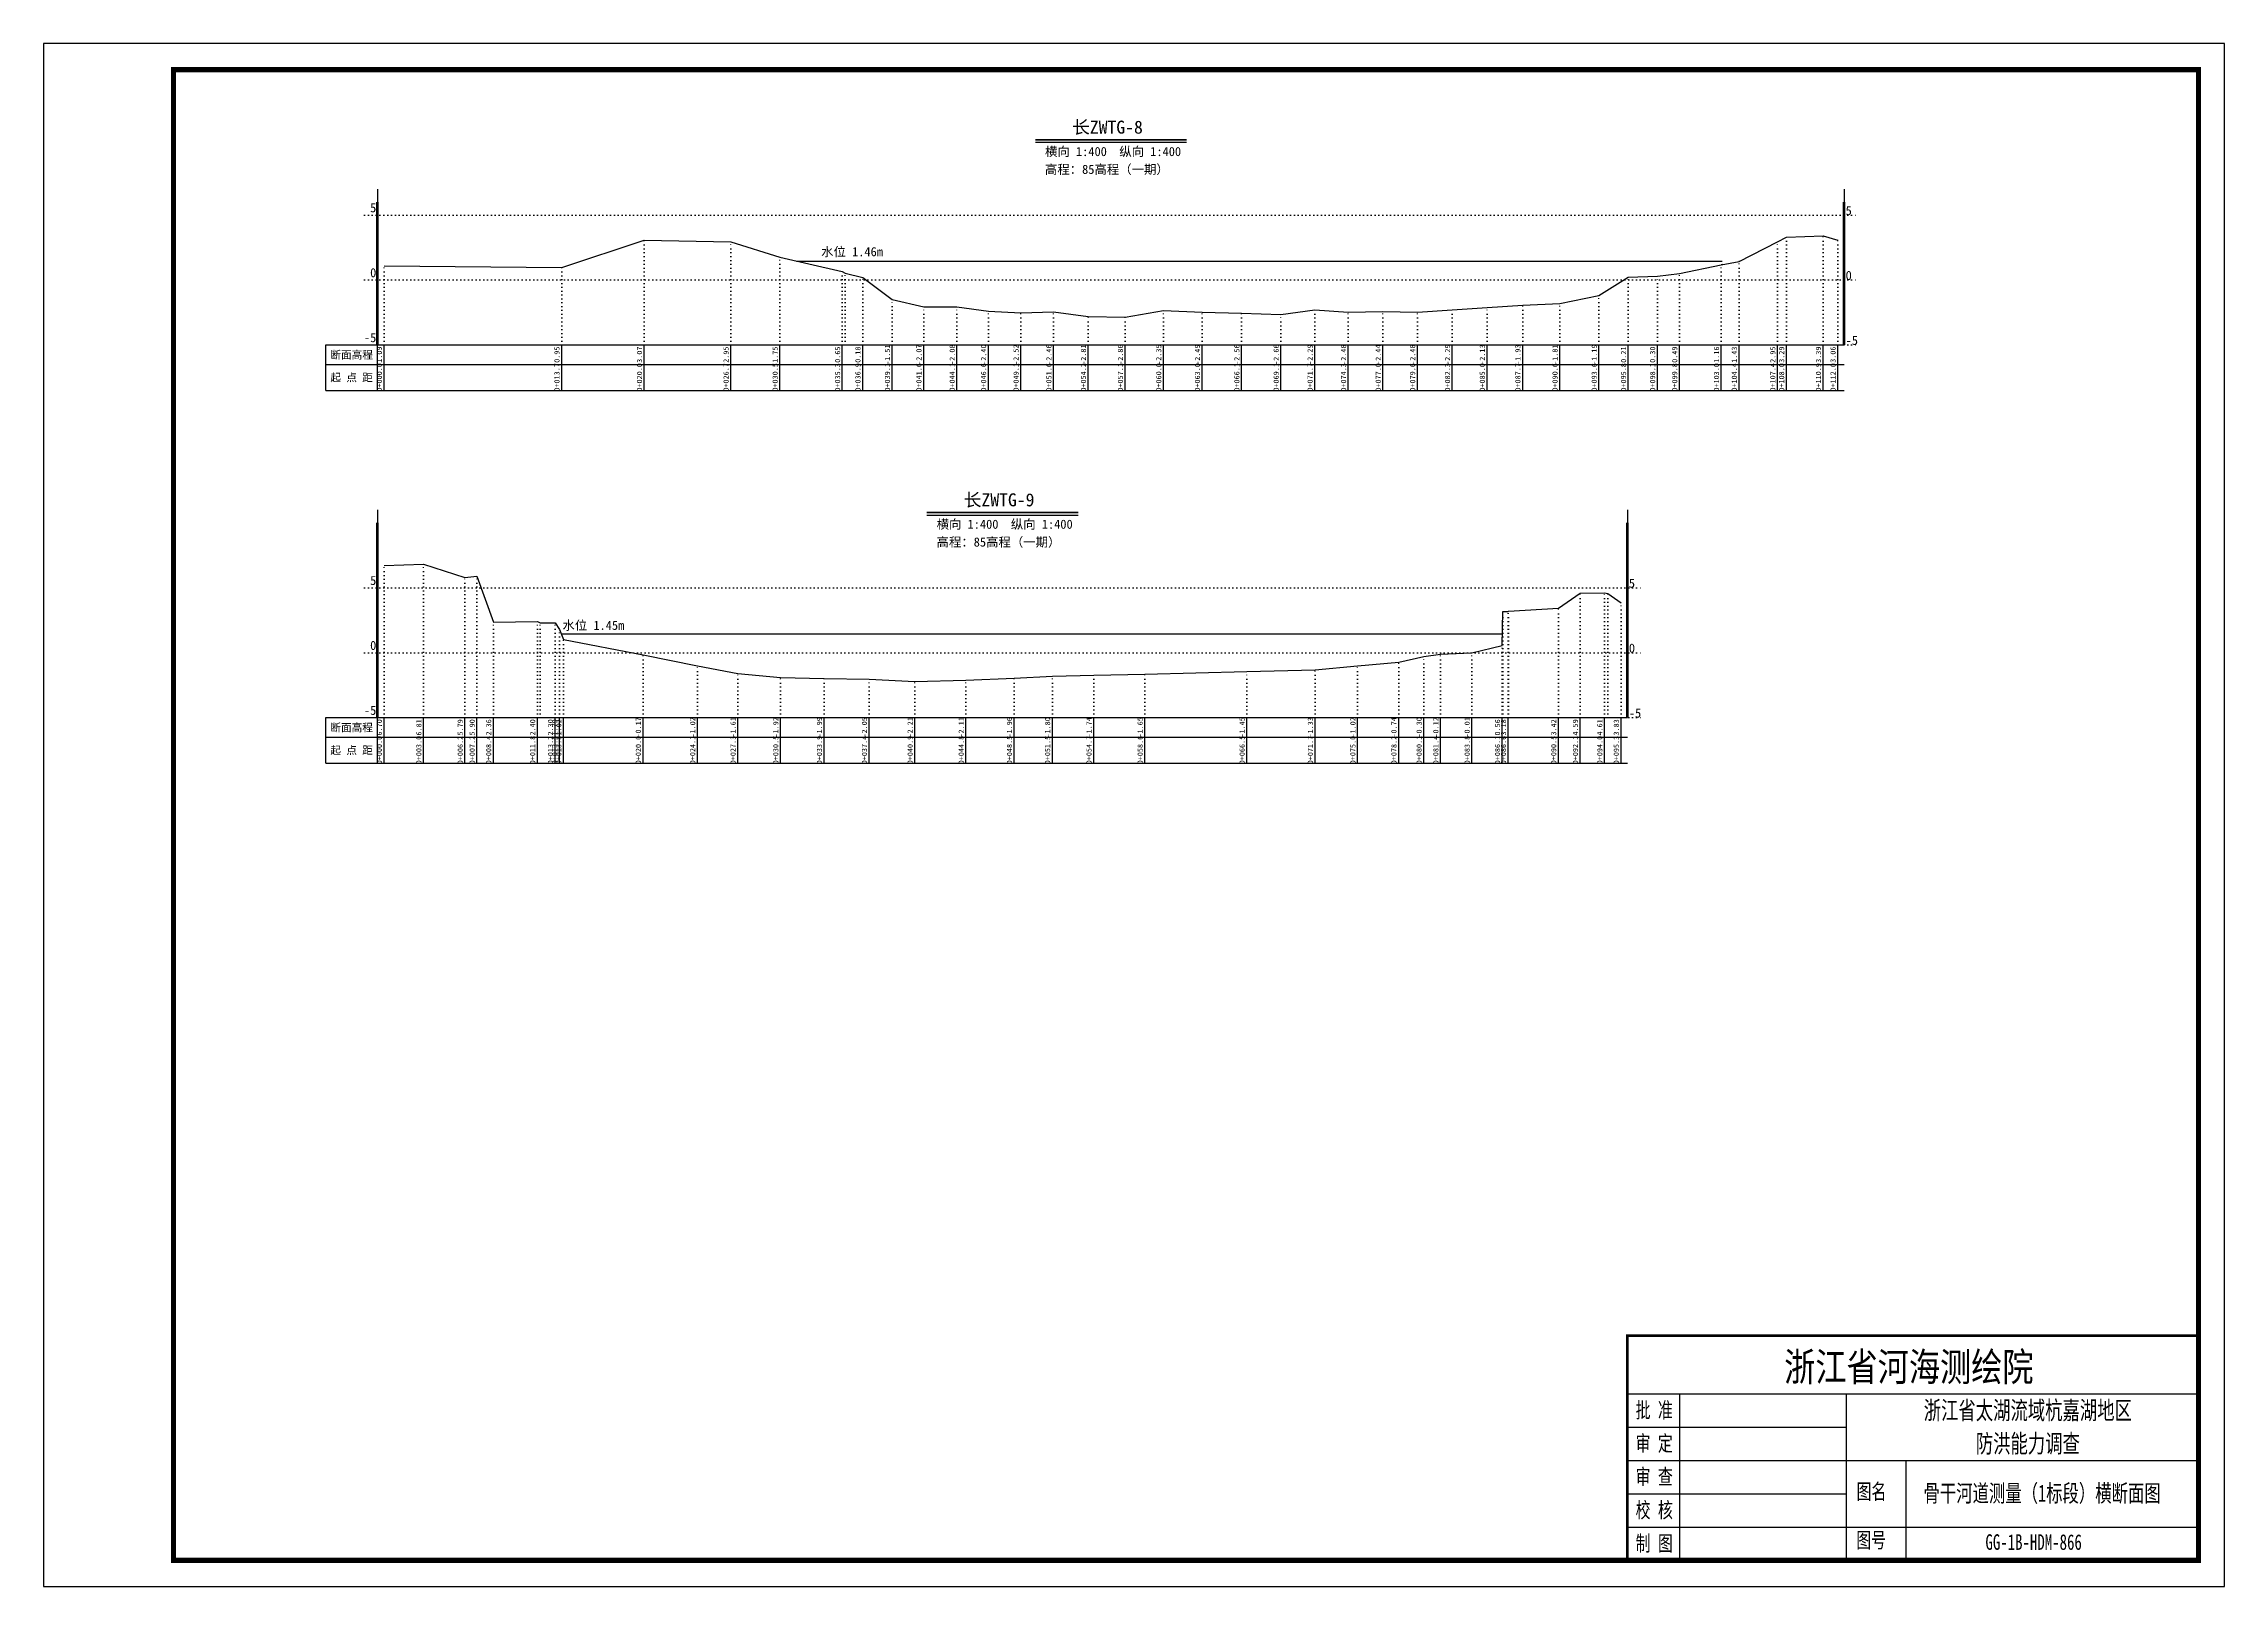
# Model space of a CAD drawing. Header units: millimetres. Extents: x 519117 to 520437, y 3371934 to 3372231.
# Drawn here: x 520017.2 to 520437.2, y 3371934.3 to 3372231.3 of the extents above; entities that cross this region are included whole.
import ezdxf
from ezdxf.enums import TextEntityAlignment as Align

# ---------------------------------------------------------------- set-up
doc = ezdxf.new("R2010")
doc.units = ezdxf.units.MM
doc.header["$LTSCALE"] = 0.4
doc.header["$MEASUREMENT"] = 0
doc.linetypes.add('X4', pattern=[1.6, 0, -1.6])
for name, color, linetype in [('DMX', 1, 'Continuous'), ('TEXT', 7, 'Continuous'), ('zdm1', 5, 'Continuous'), ('ZDMT5', 3, 'Continuous'), ('图层1', 4, 'Continuous'), ('图框', 7, 'Continuous'), ('断面名称', 5, 'Continuous'), ('比例尺', 3, 'Continuous')]:
    doc.layers.add(name, color=color, linetype=linetype)
doc.styles.add('HDM', font='fangsong_GB2312.ttf')
doc.styles.add('tk2', font='', dxfattribs={"width": 0.8})
doc.styles.get('tk2').set_extended_font_data('SimSun')

msp = doc.modelspace()

# ---------------------------------------------------------------- linework, layer by layer
at = {"lineweight": 100, "const_width": 0.5}
msp.add_lwpolyline([(520432.23, 3371982.56), (520322.23, 3371982.56), (520322.23, 3371939.28), (520432.23, 3371939.28), (520432.23, 3371982.56)], dxfattribs=at)
at = {"layer": 'DMX', "linetype": 'Continuous', "flags": 128}
for points in [[(520082.8, 3372188.5), (520117, 3372188.15), (520132.9, 3372193.45), (520149.58, 3372193.15), (520159.03, 3372190.15), (520171.05, 3372187.4), (520171.63, 3372187.1), (520174.98, 3372186.23), (520180.65, 3372182), (520186.73, 3372180.6), (520193.13, 3372180.58), (520199.18, 3372179.78), (520205.43, 3372179.48), (520211.75, 3372179.63), (520218.4, 3372178.75), (520225.53, 3372178.63), (520232.9, 3372179.9), (520240.35, 3372179.55), (520247.95, 3372179.38), (520255.53, 3372179.13), (520262.05, 3372180.05), (520268.5, 3372179.58), (520275.18, 3372179.68), (520281.8, 3372179.58), (520288.53, 3372180.05), (520295.23, 3372180.45), (520302.08, 3372180.95), (520309.23, 3372181.25), (520316.78, 3372182.8), (520322.43, 3372186.3), (520328.03, 3372186.53), (520332.28, 3372187), (520340.33, 3372188.68), (520340.58, 3372188.73), (520340.33, 3372188.68), (520343.75, 3372189.35), (520351.18, 3372193.15), (520352.88, 3372194), (520359.95, 3372194.25), (520362.78, 3372193.43)], [(520082.8, 3372130.78), (520090.4, 3372131.05), (520098.38, 3372128.5), (520100.68, 3372128.78), (520103.85, 3372119.93), (520112.33, 3372120.03), (520112.88, 3372119.78), (520115.75, 3372119.78), (520116.6, 3372118.5), (520117.35, 3372116.58), (520132.68, 3372113.6), (520143.15, 3372111.48), (520150.93, 3372110), (520159.15, 3372109.23), (520167.55, 3372109.05), (520176.23, 3372108.9), (520185.03, 3372108.5), (520194.85, 3372108.75), (520204.15, 3372109.13), (520211.5, 3372109.53), (520219.48, 3372109.68), (520229.33, 3372109.9), (520248.95, 3372110.4), (520262.1, 3372110.7), (520270.3, 3372111.48), (520278.2, 3372112.18), (520283.05, 3372113.28), (520286.28, 3372113.73), (520292.3, 3372114), (520298.15, 3372115.43), (520298.28, 3372121.95), (520299.3, 3372121.98), (520299.33, 3372122.05), (520308.98, 3372122.58), (520313.15, 3372125.5), (520317.85, 3372125.55), (520318.5, 3372125.43), (520321.03, 3372123.6)]]:
    msp.add_lwpolyline(points, dxfattribs=at)
at = {"layer": 'TEXT', "color": 0}
for p, q in [((520322.23, 3371971.36, 0), (520432.23, 3371971.36, 0)), ((520332.31, 3371971.36, 0), (520332.31, 3371945.7, 0)), ((520364.39, 3371971.36, 0), (520364.39, 3371945.7, 0)), ((520322.23, 3371964.95, 0), (520364.39, 3371964.95, 0)), ((520322.23, 3371958.53, 0), (520364.39, 3371958.53, 0)), ((520364.39, 3371958.53, 0), (520432.23, 3371958.53, 0)), ((520375.88, 3371958.53, 0), (520375.88, 3371939.28, 0)), ((520322.23, 3371952.11, 0), (520364.39, 3371952.11, 0)), ((520322.23, 3371945.7, 0), (520432.23, 3371945.7, 0)), ((520332.31, 3371945.7, 0), (520332.31, 3371939.28, 0)), ((520364.39, 3371945.7, 0), (520364.39, 3371939.28, 0))]:
    msp.add_line(p, q, dxfattribs=at)
at = {"layer": 'zdm1', "linetype": 'X4'}
for p, q in [((520079.05, 3372198.28), (520366.53, 3372198.28)), ((520079.05, 3372185.78), (520366.53, 3372185.78)), ((520079.05, 3372173.28), (520366.53, 3372173.28)), ((520079.05, 3372126.53), (520324.78, 3372126.53)), ((520079.05, 3372114.03), (520324.78, 3372114.03)), ((520079.05, 3372101.53), (520324.78, 3372101.53))]:
    msp.add_line(p, q, dxfattribs=at)
at = {"layer": 'zdm1', "linetype": 'Continuous'}
for p, q in [((520081.43, 3372173.28), (520081.43, 3372200.78)), ((520081.68, 3372173.28), (520081.68, 3372200.78)), ((520363.9, 3372173.28), (520363.9, 3372200.78)), ((520364.15, 3372173.28), (520364.15, 3372200.78)), ((520071.55, 3372164.53), (520071.55, 3372173.28)), ((520071.55, 3372173.28), (520082.8, 3372173.28)), ((520081.55, 3372164.53), (520081.55, 3372173.28)), ((520082.8, 3372173.28), (520364.03, 3372173.28)), ((520071.55, 3372169.53), (520364.03, 3372169.53)), ((520071.55, 3372164.53), (520364.03, 3372164.53)), ((520081.43, 3372101.53), (520081.43, 3372139.03)), ((520081.68, 3372101.53), (520081.68, 3372139.03)), ((520322.15, 3372101.53), (520322.15, 3372139.03)), ((520322.4, 3372101.53), (520322.4, 3372139.03)), ((520071.55, 3372092.78), (520071.55, 3372101.53)), ((520071.55, 3372101.53), (520082.8, 3372101.53)), ((520081.55, 3372092.78), (520081.55, 3372101.53)), ((520082.8, 3372101.53), (520322.28, 3372101.53)), ((520071.55, 3372097.78), (520322.28, 3372097.78)), ((520071.55, 3372092.78), (520322.28, 3372092.78))]:
    msp.add_line(p, q, dxfattribs=at)
at = {"layer": 'zdm1', "linetype": 'Continuous', "flags": 128}
for points in [[(520081.55, 3372200.78, 0.25, 0.25, 0), (520081.55, 3372203.28, 0.25, 0.25, 0)], [(520364.03, 3372200.78, 0.25, 0.25, 0), (520364.03, 3372203.28, 0.25, 0.25, 0)], [(520081.55, 3372195.78, 0.25, 0.25, 0), (520081.55, 3372198.28, 0.25, 0.25, 0)], [(520364.03, 3372195.78, 0.25, 0.25, 0), (520364.03, 3372198.28, 0.25, 0.25, 0)], [(520081.55, 3372190.78, 0.25, 0.25, 0), (520081.55, 3372193.28, 0.25, 0.25, 0)], [(520364.03, 3372190.78, 0.25, 0.25, 0), (520364.03, 3372193.28, 0.25, 0.25, 0)], [(520081.55, 3372185.78, 0.25, 0.25, 0), (520081.55, 3372188.28, 0.25, 0.25, 0)], [(520364.03, 3372185.78, 0.25, 0.25, 0), (520364.03, 3372188.28, 0.25, 0.25, 0)], [(520081.55, 3372180.78, 0.25, 0.25, 0), (520081.55, 3372183.28, 0.25, 0.25, 0)], [(520364.03, 3372180.78, 0.25, 0.25, 0), (520364.03, 3372183.28, 0.25, 0.25, 0)], [(520081.55, 3372175.78, 0.25, 0.25, 0), (520081.55, 3372178.28, 0.25, 0.25, 0)], [(520364.03, 3372175.78, 0.25, 0.25, 0), (520364.03, 3372178.28, 0.25, 0.25, 0)], [(520081.55, 3372139.03, 0.25, 0.25, 0), (520081.55, 3372141.53, 0.25, 0.25, 0)], [(520322.28, 3372139.03, 0.25, 0.25, 0), (520322.28, 3372141.53, 0.25, 0.25, 0)], [(520081.55, 3372134.03, 0.25, 0.25, 0), (520081.55, 3372136.53, 0.25, 0.25, 0)], [(520322.28, 3372134.03, 0.25, 0.25, 0), (520322.28, 3372136.53, 0.25, 0.25, 0)], [(520081.55, 3372129.03, 0.25, 0.25, 0), (520081.55, 3372131.53, 0.25, 0.25, 0)], [(520322.28, 3372129.03, 0.25, 0.25, 0), (520322.28, 3372131.53, 0.25, 0.25, 0)], [(520081.55, 3372124.03, 0.25, 0.25, 0), (520081.55, 3372126.53, 0.25, 0.25, 0)], [(520322.28, 3372124.03, 0.25, 0.25, 0), (520322.28, 3372126.53, 0.25, 0.25, 0)], [(520081.55, 3372119.03, 0.25, 0.25, 0), (520081.55, 3372121.53, 0.25, 0.25, 0)], [(520322.28, 3372119.03, 0.25, 0.25, 0), (520322.28, 3372121.53, 0.25, 0.25, 0)], [(520081.55, 3372114.03, 0.25, 0.25, 0), (520081.55, 3372116.53, 0.25, 0.25, 0)], [(520322.28, 3372114.03, 0.25, 0.25, 0), (520322.28, 3372116.53, 0.25, 0.25, 0)], [(520081.55, 3372109.03, 0.25, 0.25, 0), (520081.55, 3372111.53, 0.25, 0.25, 0)], [(520322.28, 3372109.03, 0.25, 0.25, 0), (520322.28, 3372111.53, 0.25, 0.25, 0)], [(520081.55, 3372104.03, 0.25, 0.25, 0), (520081.55, 3372106.53, 0.25, 0.25, 0)], [(520322.28, 3372104.03, 0.25, 0.25, 0), (520322.28, 3372106.53, 0.25, 0.25, 0)]]:
    msp.add_lwpolyline(points, format="xyseb", dxfattribs=at)
at = {"layer": 'ZDMT5', "linetype": 'X4'}
for p, q in [((520132.9, 3372173.28), (520132.9, 3372193.45)), ((520149.58, 3372173.28), (520149.58, 3372193.15)), ((520351.18, 3372173.28), (520351.18, 3372193.15)), ((520352.88, 3372173.28), (520352.88, 3372194)), ((520359.95, 3372173.28), (520359.95, 3372194.25)), ((520362.78, 3372173.28), (520362.78, 3372193.43)), ((520082.8, 3372173.28), (520082.8, 3372188.5)), ((520159.03, 3372173.28), (520159.03, 3372190.15)), ((520340.33, 3372173.28), (520340.33, 3372188.68)), ((520343.75, 3372173.28), (520343.75, 3372189.35)), ((520117, 3372173.28), (520117, 3372188.15)), ((520171.05, 3372173.28), (520171.05, 3372187.4)), ((520171.63, 3372173.28), (520171.63, 3372187.1)), ((520174.98, 3372173.28), (520174.98, 3372186.23)), ((520322.43, 3372173.28), (520322.43, 3372186.3)), ((520328.03, 3372173.28), (520328.03, 3372186.53)), ((520332.28, 3372173.28), (520332.28, 3372187)), ((520180.65, 3372173.28), (520180.65, 3372182)), ((520186.73, 3372173.28), (520186.73, 3372180.6)), ((520193.13, 3372173.28), (520193.13, 3372180.58)), ((520262.05, 3372173.28), (520262.05, 3372180.05)), ((520288.53, 3372173.28), (520288.53, 3372180.05)), ((520295.23, 3372173.28), (520295.23, 3372180.45)), ((520302.08, 3372173.28), (520302.08, 3372180.95)), ((520309.23, 3372173.28), (520309.23, 3372181.25)), ((520316.78, 3372173.28), (520316.78, 3372182.8)), ((520199.18, 3372173.28), (520199.18, 3372179.78)), ((520205.43, 3372173.28), (520205.43, 3372179.48)), ((520211.75, 3372173.28), (520211.75, 3372179.63)), ((520218.4, 3372173.28), (520218.4, 3372178.75)), ((520225.53, 3372173.28), (520225.53, 3372178.63)), ((520232.9, 3372173.28), (520232.9, 3372179.9)), ((520240.35, 3372173.28), (520240.35, 3372179.55)), ((520247.95, 3372173.28), (520247.95, 3372179.38)), ((520255.53, 3372173.28), (520255.53, 3372179.13)), ((520268.5, 3372173.28), (520268.5, 3372179.58)), ((520275.18, 3372173.28), (520275.18, 3372179.68)), ((520281.8, 3372173.28), (520281.8, 3372179.58)), ((520082.8, 3372101.53), (520082.8, 3372130.78)), ((520090.4, 3372101.53), (520090.4, 3372131.05)), ((520098.38, 3372101.53), (520098.38, 3372128.5)), ((520100.68, 3372101.53), (520100.68, 3372128.78)), ((520313.15, 3372101.53), (520313.15, 3372125.5)), ((520317.85, 3372101.53), (520317.85, 3372125.55)), ((520318.5, 3372101.53), (520318.5, 3372125.43)), ((520298.28, 3372101.53), (520298.28, 3372121.95)), ((520299.3, 3372101.53), (520299.3, 3372121.98)), ((520299.33, 3372101.53), (520299.33, 3372122.05)), ((520308.98, 3372101.53), (520308.98, 3372122.58)), ((520321.03, 3372101.53), (520321.03, 3372123.6)), ((520103.85, 3372101.53), (520103.85, 3372119.93)), ((520112.33, 3372101.53), (520112.33, 3372120.03)), ((520112.88, 3372101.53), (520112.88, 3372119.78)), ((520115.75, 3372101.53), (520115.75, 3372119.78)), ((520116.6, 3372101.53), (520116.6, 3372118.5)), ((520117.35, 3372101.53), (520117.35, 3372116.58)), ((520132.68, 3372101.53), (520132.68, 3372113.6)), ((520283.05, 3372101.53), (520283.05, 3372113.28)), ((520286.28, 3372101.53), (520286.28, 3372113.73)), ((520292.3, 3372101.53), (520292.3, 3372114)), ((520298.15, 3372101.53), (520298.15, 3372115.43)), ((520143.15, 3372101.53), (520143.15, 3372111.48)), ((520150.93, 3372101.53), (520150.93, 3372110)), ((520159.15, 3372101.53), (520159.15, 3372109.23)), ((520167.55, 3372101.53), (520167.55, 3372109.05)), ((520176.23, 3372101.53), (520176.23, 3372108.9)), ((520194.85, 3372101.53), (520194.85, 3372108.75)), ((520204.15, 3372101.53), (520204.15, 3372109.13)), ((520211.5, 3372101.53), (520211.5, 3372109.53)), ((520219.48, 3372101.53), (520219.48, 3372109.68)), ((520229.33, 3372101.53), (520229.33, 3372109.9)), ((520248.95, 3372101.53), (520248.95, 3372110.4)), ((520262.1, 3372101.53), (520262.1, 3372110.7)), ((520270.3, 3372101.53), (520270.3, 3372111.48)), ((520278.2, 3372101.53), (520278.2, 3372112.18)), ((520185.03, 3372101.53), (520185.03, 3372108.5))]:
    msp.add_line(p, q, dxfattribs=at)
at = {"layer": 'ZDMT5', "linetype": 'Continuous'}
for p, q in [((520082.8, 3372164.53), (520082.8, 3372173.28)), ((520117, 3372164.53), (520117, 3372173.28)), ((520132.9, 3372164.53), (520132.9, 3372173.28)), ((520149.58, 3372164.53), (520149.58, 3372173.28)), ((520159.03, 3372164.53), (520159.03, 3372173.28)), ((520171.05, 3372164.53), (520171.05, 3372173.28)), ((520174.98, 3372164.53), (520174.98, 3372173.28)), ((520180.65, 3372164.53), (520180.65, 3372173.28)), ((520186.73, 3372164.53), (520186.73, 3372173.28)), ((520193.13, 3372164.53), (520193.13, 3372173.28)), ((520199.18, 3372164.53), (520199.18, 3372173.28)), ((520205.43, 3372164.53), (520205.43, 3372173.28)), ((520211.75, 3372164.53), (520211.75, 3372173.28)), ((520218.4, 3372164.53), (520218.4, 3372173.28)), ((520225.53, 3372164.53), (520225.53, 3372173.28)), ((520232.9, 3372164.53), (520232.9, 3372173.28)), ((520240.35, 3372164.53), (520240.35, 3372173.28)), ((520247.95, 3372164.53), (520247.95, 3372173.28)), ((520255.53, 3372164.53), (520255.53, 3372173.28)), ((520262.05, 3372164.53), (520262.05, 3372173.28)), ((520268.5, 3372164.53), (520268.5, 3372173.28)), ((520275.18, 3372164.53), (520275.18, 3372173.28)), ((520281.8, 3372164.53), (520281.8, 3372173.28)), ((520288.53, 3372164.53), (520288.53, 3372173.28)), ((520295.23, 3372164.53), (520295.23, 3372173.28)), ((520302.08, 3372164.53), (520302.08, 3372173.28)), ((520309.23, 3372164.53), (520309.23, 3372173.28)), ((520316.78, 3372164.53), (520316.78, 3372173.28)), ((520322.43, 3372164.53), (520322.43, 3372173.28)), ((520328.03, 3372164.53), (520328.03, 3372173.28)), ((520332.28, 3372164.53), (520332.28, 3372173.28)), ((520340.33, 3372164.53), (520340.33, 3372173.28)), ((520343.75, 3372164.53), (520343.75, 3372173.28)), ((520351.18, 3372164.53), (520351.18, 3372173.28)), ((520352.88, 3372164.53), (520352.88, 3372173.28)), ((520359.95, 3372164.53), (520359.95, 3372173.28)), ((520362.78, 3372164.53), (520362.78, 3372173.28)), ((520082.8, 3372092.78), (520082.8, 3372101.53)), ((520090.4, 3372092.78), (520090.4, 3372101.53)), ((520098.38, 3372092.78), (520098.38, 3372101.53)), ((520100.68, 3372092.78), (520100.68, 3372101.53)), ((520103.85, 3372092.78), (520103.85, 3372101.53)), ((520112.33, 3372092.78), (520112.33, 3372101.53)), ((520115.75, 3372092.78), (520115.75, 3372101.53)), ((520116.6, 3372092.78), (520116.6, 3372101.53)), ((520117.35, 3372092.78), (520117.35, 3372101.53)), ((520132.68, 3372092.78), (520132.68, 3372101.53)), ((520143.15, 3372092.78), (520143.15, 3372101.53)), ((520150.93, 3372092.78), (520150.93, 3372101.53)), ((520159.15, 3372092.78), (520159.15, 3372101.53)), ((520167.55, 3372092.78), (520167.55, 3372101.53)), ((520176.23, 3372092.78), (520176.23, 3372101.53)), ((520185.03, 3372092.78), (520185.03, 3372101.53)), ((520194.85, 3372092.78), (520194.85, 3372101.53)), ((520204.15, 3372092.78), (520204.15, 3372101.53)), ((520211.5, 3372092.78), (520211.5, 3372101.53)), ((520219.48, 3372092.78), (520219.48, 3372101.53)), ((520229.33, 3372092.78), (520229.33, 3372101.53)), ((520248.95, 3372092.78), (520248.95, 3372101.53)), ((520262.1, 3372092.78), (520262.1, 3372101.53)), ((520270.3, 3372092.78), (520270.3, 3372101.53)), ((520278.2, 3372092.78), (520278.2, 3372101.53)), ((520283.05, 3372092.78), (520283.05, 3372101.53)), ((520286.28, 3372092.78), (520286.28, 3372101.53)), ((520292.3, 3372092.78), (520292.3, 3372101.53)), ((520298.15, 3372092.78), (520298.15, 3372101.53)), ((520299.3, 3372092.78), (520299.3, 3372101.53)), ((520308.98, 3372092.78), (520308.98, 3372101.53)), ((520313.15, 3372092.78), (520313.15, 3372101.53)), ((520317.85, 3372092.78), (520317.85, 3372101.53)), ((520321.03, 3372092.78), (520321.03, 3372101.53))]:
    msp.add_line(p, q, dxfattribs=at)
at = {"layer": '图层1', "color": 6, "linetype": 'Continuous'}
for p, q in [((520162.2, 3372189.43), (520340.5, 3372189.43)), ((520343.72, 3372189.43), (520343.9, 3372189.43)), ((520116.92, 3372117.68), (520298.19, 3372117.68))]:
    msp.add_line(p, q, dxfattribs=at)
at = {"layer": '图框', "flags": 128}
msp.add_lwpolyline([(520017.23, 3371934.28), (520437.23, 3371934.28), (520437.23, 3372231.28), (520017.23, 3372231.28)], close=True, dxfattribs=at)
at = {"layer": '图框', "const_width": 1, "flags": 128}
msp.add_lwpolyline([(520042.23, 3371939.28), (520432.23, 3371939.28), (520432.23, 3372226.28), (520042.23, 3372226.28)], close=True, dxfattribs=at)
at = {"layer": '比例尺', "color": 3, "linetype": 'Continuous', "lineweight": 40}
for p, q in [((520208.23, 3372212.78), (520237.35, 3372212.78)), ((520187.35, 3372141.03), (520216.48, 3372141.03))]:
    msp.add_line(p, q, dxfattribs=at)
at = {"layer": '比例尺', "color": 3, "linetype": 'Continuous'}
for p, q in [((520208.23, 3372212.28), (520237.35, 3372212.28)), ((520187.35, 3372140.53), (520216.48, 3372140.53))]:
    msp.add_line(p, q, dxfattribs=at)

# ---------------------------------------------------------------- texts
at = {"layer": 'TEXT', "color": 7, "ltscale": 8, "style": 'tk2'}
for tag, p, s, height, width in [('浙江省河海测绘院', (520352.45, 3371973.79, 0), '（单位名称）', 5.5, 0.8), ('批 准', (520323.84, 3371966.73, 0), '批准', 3, 0.7), ('审 定', (520323.84, 3371960.32, 0), '审定', 3, 0.7), ('审 查', (520323.84, 3371953.9, 0), '审 查', 3, 0.7), ('图名', (520366.38, 3371951.03, 0), '审查', 3, 0.7), ('校 核', (520323.84, 3371947.48, 0), '校 核', 3, 0.7), ('图号', (520366.33, 3371941.7, 0), '图号', 3, 0.7), ('制 图', (520323.84, 3371941.07, 0), '制 图', 3, 0.7)]:
    msp.add_attdef(tag, p, s, height=height, dxfattribs=dict(at, width=width))
at = {"layer": 'TEXT', "color": 0, "style": 'tk2', "width": 0.7}
for tag, text, height, p in [('浙江省太湖流域杭嘉湖地区', '浙江省太湖流域杭嘉湖地区', 3.5, (520399.37, 3371968.18, -206.67)), ('防洪能力调查', '防洪能力调查', 3.5, (520399.37, 3371961.78, -206.67)), ('骨干河道测量（1标段）横断面图', '骨干河道测量（1标段）横断面图', 3.3, (520402.12, 3371952.21, -206.67)), ('GG-1B-HDM-866', 'GG-1B-HDM-001', 3, (520400.49, 3371942.81, -206.67))]:
    msp.add_attdef(tag, text=text, height=height, dxfattribs=at).set_placement(p, align=Align.MIDDLE_CENTER)
at = {"layer": 'zdm1', "linetype": 'Continuous', "style": 'HDM'}
for s, p in [('5', (520081.3, 3372198.28)), ('0', (520081.3, 3372185.78)), ('-5', (520081.3, 3372173.28)), ('5', (520081.3, 3372126.53)), ('0', (520081.3, 3372114.03)), ('-5', (520081.3, 3372101.53))]:
    msp.add_text(s, height=1.75, dxfattribs=at).set_placement(p, align=Align.BOTTOM_RIGHT)
for s, p in [('5', (520364.28, 3372198.28)), ('0', (520364.28, 3372185.78)), ('-5', (520364.28, 3372173.28)), ('5', (520322.53, 3372126.53)), ('0', (520322.53, 3372114.03)), ('-5', (520322.53, 3372101.53))]:
    msp.add_text(s, height=1.75, dxfattribs=at).set_placement(p)
for s, p in [('断面高程', (520076.55, 3372171.4)), ('起 点 距', (520076.55, 3372167.03)), ('断面高程', (520076.55, 3372099.65)), ('起 点 距', (520076.55, 3372095.28))]:
    msp.add_text(s, height=1.5, dxfattribs=at).set_placement(p, align=Align.MIDDLE)
at = {"layer": 'ZDMT5', "linetype": 'Continuous', "style": 'HDM'}
for s, p in [('1.09', (520082.68, 3372171.4)), ('0.95', (520116.88, 3372171.4)), ('3.07', (520132.78, 3372171.4)), ('2.95', (520149.45, 3372171.4)), ('1.75', (520158.9, 3372171.4)), ('0.65', (520170.93, 3372171.4)), ('0.18', (520174.85, 3372171.4)), ('-1.51', (520180.53, 3372171.4)), ('-2.07', (520186.6, 3372171.4)), ('-2.08', (520193, 3372171.4)), ('-2.40', (520199.05, 3372171.4)), ('-2.52', (520205.3, 3372171.4)), ('-2.46', (520211.63, 3372171.4)), ('-2.81', (520218.28, 3372171.4)), ('-2.86', (520225.4, 3372171.4)), ('-2.35', (520232.78, 3372171.4)), ('-2.49', (520240.23, 3372171.4)), ('-2.56', (520247.83, 3372171.4)), ('-2.66', (520255.4, 3372171.4)), ('-2.29', (520261.93, 3372171.4)), ('-2.48', (520268.38, 3372171.4)), ('-2.44', (520275.05, 3372171.4)), ('-2.48', (520281.68, 3372171.4)), ('-2.29', (520288.4, 3372171.4)), ('-2.13', (520295.1, 3372171.4)), ('-1.93', (520301.95, 3372171.4)), ('-1.81', (520309.1, 3372171.4)), ('-1.19', (520316.65, 3372171.4)), ('0.21', (520322.3, 3372171.4)), ('0.30', (520327.9, 3372171.4)), ('0.49', (520332.15, 3372171.4)), ('1.16', (520340.2, 3372171.4)), ('1.43', (520343.63, 3372171.4)), ('2.95', (520351.05, 3372171.4)), ('3.29', (520352.75, 3372171.4)), ('3.39', (520359.83, 3372171.4)), ('3.06', (520362.65, 3372171.4)), ('0+000.0', (520082.68, 3372167.03)), ('0+013.7', (520116.88, 3372167.03)), ('0+020.0', (520132.78, 3372167.03)), ('0+026.7', (520149.45, 3372167.03)), ('0+030.5', (520158.9, 3372167.03)), ('0+035.3', (520170.93, 3372167.03)), ('0+036.9', (520174.85, 3372167.03)), ('0+039.1', (520180.53, 3372167.03)), ('0+041.6', (520186.6, 3372167.03)), ('0+044.1', (520193, 3372167.03)), ('0+046.6', (520199.05, 3372167.03)), ('0+049.1', (520205.3, 3372167.03)), ('0+051.6', (520211.63, 3372167.03)), ('0+054.2', (520218.28, 3372167.03)), ('0+057.1', (520225.4, 3372167.03)), ('0+060.0', (520232.78, 3372167.03)), ('0+063.0', (520240.23, 3372167.03)), ('0+066.1', (520247.83, 3372167.03)), ('0+069.1', (520255.4, 3372167.03)), ('0+071.7', (520261.93, 3372167.03)), ('0+074.3', (520268.38, 3372167.03)), ('0+077.0', (520275.05, 3372167.03)), ('0+079.6', (520281.68, 3372167.03)), ('0+082.3', (520288.4, 3372167.03)), ('0+085.0', (520295.1, 3372167.03)), ('0+087.7', (520301.95, 3372167.03)), ('0+090.6', (520309.1, 3372167.03)), ('0+093.6', (520316.65, 3372167.03)), ('0+095.8', (520322.3, 3372167.03)), ('0+098.1', (520327.9, 3372167.03)), ('0+099.8', (520332.15, 3372167.03)), ('0+103.0', (520340.2, 3372167.03)), ('0+104.4', (520343.63, 3372167.03)), ('0+107.4', (520351.05, 3372167.03)), ('0+108.0', (520352.75, 3372167.03)), ('0+110.9', (520359.83, 3372167.03)), ('0+112.0', (520362.65, 3372167.03)), ('6.70', (520082.68, 3372099.65)), ('6.81', (520090.28, 3372099.65)), ('5.79', (520098.25, 3372099.65)), ('5.90', (520100.55, 3372099.65)), ('2.36', (520103.73, 3372099.65)), ('2.40', (520112.2, 3372099.65)), ('2.30', (520115.63, 3372099.65)), ('1.79', (520116.48, 3372099.65)), ('1.02', (520117.23, 3372099.65)), ('-0.17', (520132.55, 3372099.65)), ('-1.02', (520143.03, 3372099.65)), ('-1.61', (520150.8, 3372099.65)), ('-1.92', (520159.03, 3372099.65)), ('-1.99', (520167.43, 3372099.65)), ('-2.05', (520176.1, 3372099.65)), ('-2.21', (520184.9, 3372099.65)), ('-2.11', (520194.73, 3372099.65)), ('-1.96', (520204.03, 3372099.65)), ('-1.80', (520211.38, 3372099.65)), ('-1.74', (520219.35, 3372099.65)), ('-1.65', (520229.2, 3372099.65)), ('-1.45', (520248.83, 3372099.65)), ('-1.33', (520261.98, 3372099.65)), ('-1.02', (520270.18, 3372099.65)), ('-0.74', (520278.08, 3372099.65)), ('-0.30', (520282.93, 3372099.65)), ('-0.12', (520286.15, 3372099.65)), ('-0.01', (520292.18, 3372099.65)), ('0.56', (520298.03, 3372099.65)), ('3.18', (520299.18, 3372099.65)), ('3.42', (520308.85, 3372099.65)), ('4.59', (520313.03, 3372099.65)), ('4.61', (520317.73, 3372099.65)), ('3.83', (520320.9, 3372099.65)), ('0+000.0', (520082.68, 3372095.28)), ('0+003.0', (520090.28, 3372095.28)), ('0+006.2', (520098.25, 3372095.28)), ('0+007.2', (520100.55, 3372095.28)), ('0+008.4', (520103.73, 3372095.28)), ('0+011.8', (520112.2, 3372095.28)), ('0+013.2', (520115.63, 3372095.28)), ('0+013.5', (520116.48, 3372095.28)), ('0+013.8', (520117.23, 3372095.28)), ('0+020.0', (520132.55, 3372095.28)), ('0+024.1', (520143.03, 3372095.28)), ('0+027.3', (520150.8, 3372095.28)), ('0+030.5', (520159.03, 3372095.28)), ('0+033.9', (520167.43, 3372095.28)), ('0+037.4', (520176.1, 3372095.28)), ('0+040.9', (520184.9, 3372095.28)), ('0+044.8', (520194.73, 3372095.28)), ('0+048.5', (520204.03, 3372095.28)), ('0+051.5', (520211.38, 3372095.28)), ('0+054.7', (520219.35, 3372095.28)), ('0+058.6', (520229.2, 3372095.28)), ('0+066.5', (520248.83, 3372095.28)), ('0+071.7', (520261.98, 3372095.28)), ('0+075.0', (520270.18, 3372095.28)), ('0+078.2', (520278.08, 3372095.28)), ('0+080.1', (520282.93, 3372095.28)), ('0+081.4', (520286.15, 3372095.28)), ('0+083.8', (520292.18, 3372095.28)), ('0+086.1', (520298.03, 3372095.28)), ('0+086.6', (520299.18, 3372095.28)), ('0+090.5', (520308.85, 3372095.28)), ('0+092.1', (520313.03, 3372095.28)), ('0+094.0', (520317.73, 3372095.28)), ('0+095.3', (520320.9, 3372095.28))]:
    msp.add_text(s, height=1, rotation=90, dxfattribs=at).set_placement(p, align=Align.BOTTOM_CENTER)
at = {"layer": '图层1', "color": 6, "linetype": 'Continuous', "style": 'HDM'}
for s, p in [('水位 1.46m', (520172.92, 3372190.35)), ('水位 1.45m', (520123.1, 3372118.42))]:
    msp.add_text(s, height=1.75, dxfattribs=at).set_placement(p, align=Align.CENTER)
at = {"layer": '断面名称', "color": 5, "linetype": 'Continuous', "style": 'HDM'}
for s, p in [('长ZWTG-8', (520222.12, 3372215.25)), ('长ZWTG-9', (520201.25, 3372143.5))]:
    msp.add_text(s, height=2.5, dxfattribs=at).set_placement(p, align=Align.MIDDLE)
at = {"layer": '比例尺', "color": 3, "linetype": 'Continuous', "style": 'HDM'}
for s, p in [('横向 1:400  纵向 1:400', (520236.3, 3372209.11)), ('高程：85高程（一期）', (520233.93, 3372205.68)), ('横向 1:400  纵向 1:400', (520215.42, 3372137.36)), ('高程：85高程（一期）', (520213.06, 3372133.93))]:
    msp.add_text(s, height=1.75, dxfattribs=at).set_placement(p, align=Align.BOTTOM_RIGHT)

doc.saveas('drawing.dxf')
